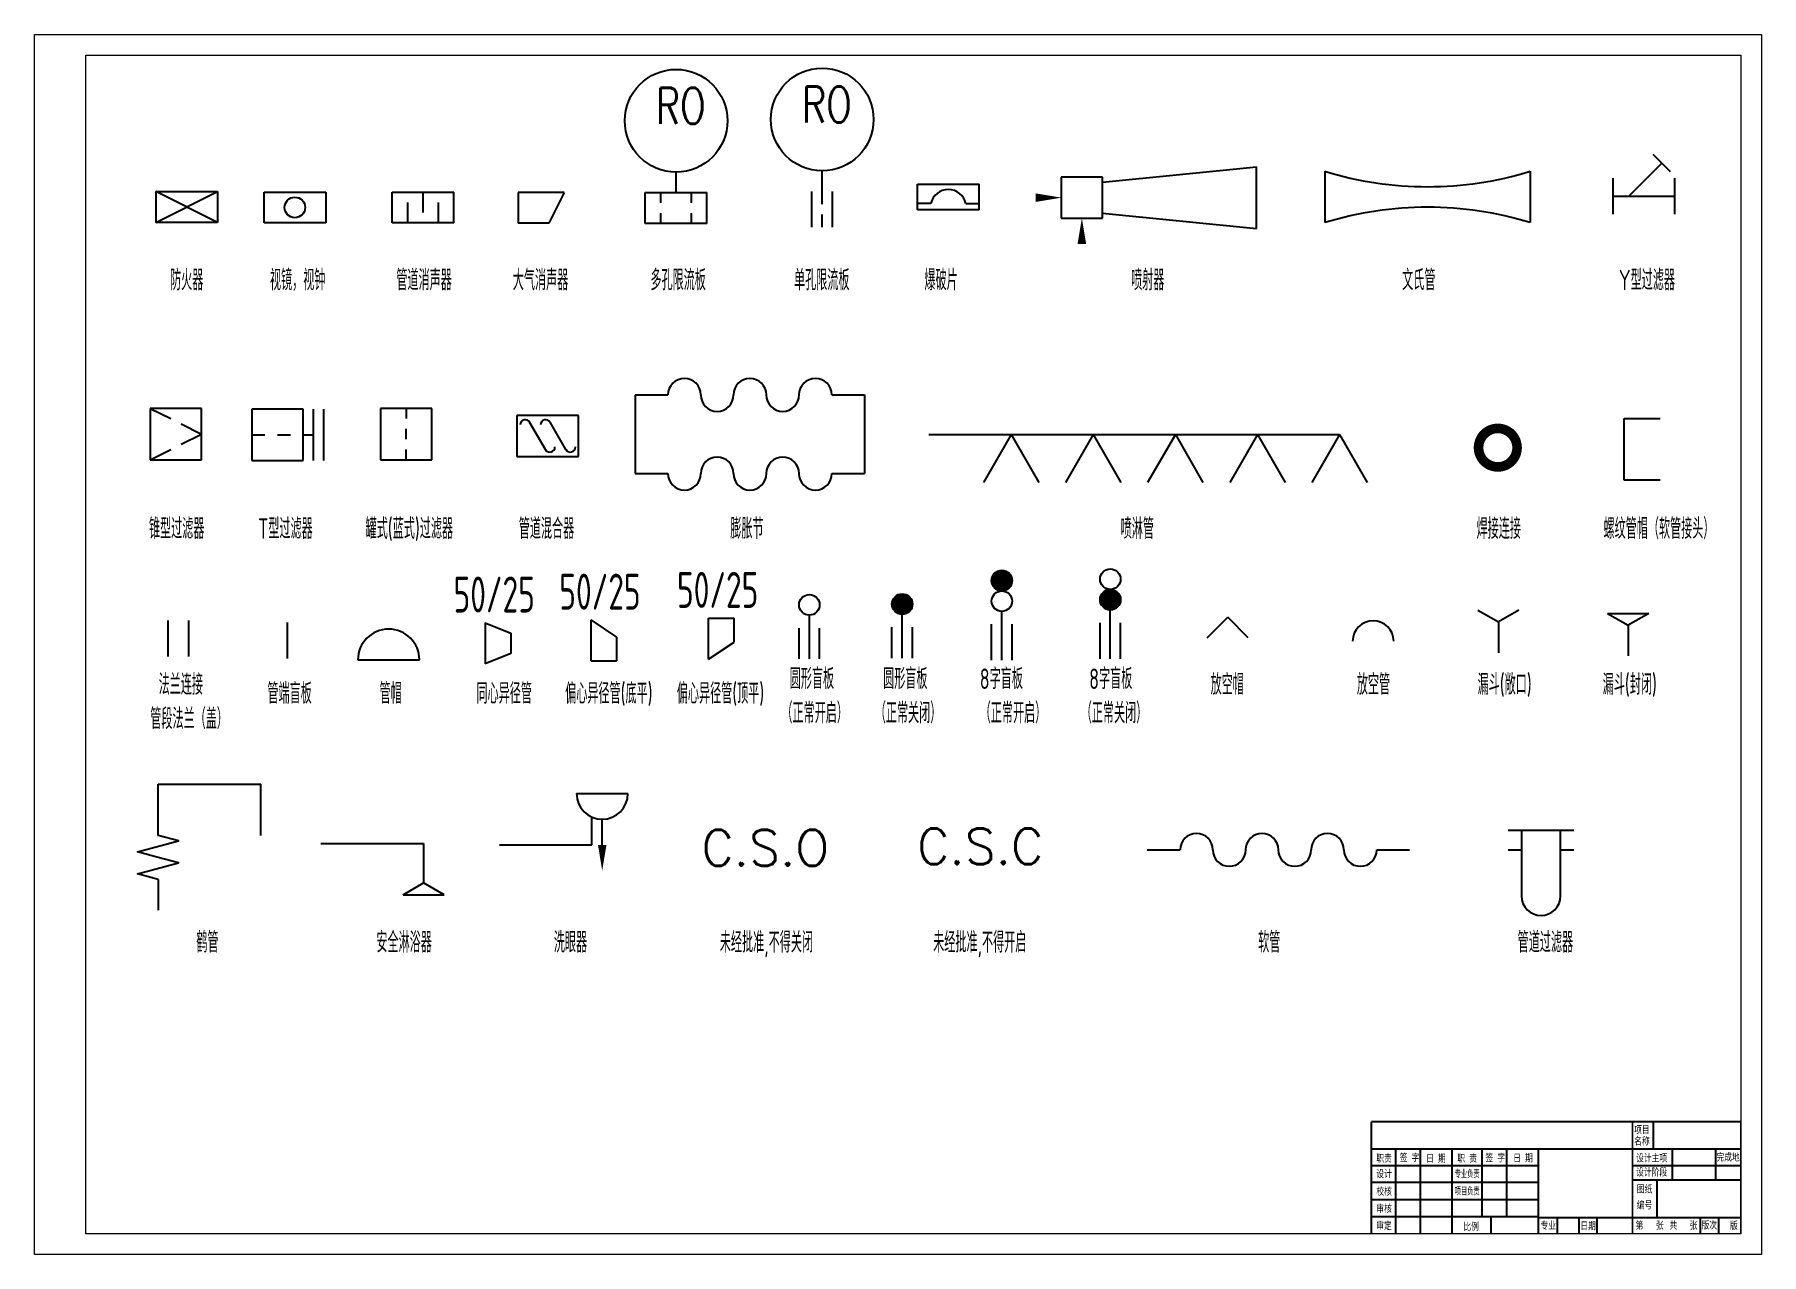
# Model space of a CAD drawing. Extents: x 2909 to 6527, y 1421 to 2016.
# Drawn here: x 4757 to 5598, y 1422 to 2016 of the extents above; entities that cross this region are included whole.
import ezdxf
from ezdxf.enums import TextEntityAlignment as Align

# ---------------------------------------------------------------- set-up
doc = ezdxf.new("R2010")
doc.units = 0
doc.linetypes.add('ACAD_ISO10W100', pattern=[18, 12, -3, 0, -3])
doc.layers.add('THIN_LINE', color=1, linetype='Continuous')
doc.layers.add('文本层', color=3, linetype='Continuous', lineweight=18)
doc.layers.add('细实线', color=7, linetype='Continuous', lineweight=18)
doc.styles.add('HGCAD', font='gbenor.shx', dxfattribs={"width": 0.75, "bigfont": 'gbcbig.shx'})
doc.styles.get("Standard").update_dxf_attribs({"font": 'txt', "bigfont": 'gbcbig.shx'})
doc.styles.add('TQ', font='', dxfattribs={"width": 0.75})
doc.styles.get('TQ').set_extended_font_data('SimSun')

msp = doc.modelspace()

# ---------------------------------------------------------------- texts
at = {"style": 'TQ', "width": 0.75}
for s, p in [('项目', (5535.74, 1481.34)), ('名称', (5535.74, 1475.8)), ('第   张 ', (5536.43, 1434.8)), ('共   张 ', (5552.94, 1434.8))]:
    msp.add_text(s, height=3.6, dxfattribs=at).set_placement(p)
at = {"style": 'TQ'}
for s, width, p in [('签 字', 0.75, (5426.34, 1467.8)), ('签 字', 0.75, (5468.07, 1467.68)), ('完成地', 0.75, (5581.49, 1468.02)), ('职责', 0.75, (5413.96, 1467.49)), ('设计', 0.75, (5413.96, 1459.95)), ('日 期', 0.75, (5439.18, 1467.44)), ('专业负责', 0.6, (5454.42, 1459.95)), ('职 责', 0.75, (5454.42, 1467.49)), ('日 期', 0.75, (5481.6, 1467.62)), ('设计主项', 0.75, (5544.27, 1467.59)), ('设计阶段', 0.75, (5544.27, 1460.73)), ('校核', 0.75, (5413.96, 1451.38)), ('项目负责', 0.6, (5454.42, 1451.54)), ('图纸', 0.75, (5540.78, 1452.49)), ('审核', 0.75, (5413.96, 1443.01)), ('编号', 0.75, (5540.78, 1444.72)), ('审定', 0.75, (5413.93, 1434.64)), ('比例', 0.75, (5456.35, 1434.26)), ('专业', 0.75, (5493.93, 1434.77)), ('日期', 0.75, (5513.32, 1434.58)), ('版次', 0.75, (5572.33, 1434.92)), ('  版', 0.75, (5582.29, 1434.76))]:
    msp.add_text(s, height=3.6, dxfattribs=dict(at, width=width)).set_placement(p, align=Align.CENTER)
at = {"layer": '文本层', "char_height": 10, "width": 109.1654, "attachment_point": 1, "style": 'HGCAD'}
for s, insert in [('防火器', (4822.74, 1901.85)), ('视镜，视钟', (4871.39, 1901.85)), ('管道消声器', (4932.94, 1901.85)), ('大气消声器', (4989.64, 1901.85)), ('多孔限流板', (5056.66, 1901.85)), ('单孔限流板', (5126.61, 1901.85)), ('爆破片', (5190.12, 1901.85)), ('喷射器', (5290.75, 1901.85)), ('文氏管', (5422.79, 1901.85)), ('Y型过滤器', (5528.28, 1901.85)), ('锥型过滤器', (4812.47, 1780.81)), ('T型过滤器', (4865.58, 1780.81)), ('罐式(蓝式)过滤器', (4917.98, 1780.81)), ('管道混合器', (4992.55, 1780.81)), ('膨胀节', (5095.57, 1780.81)), ('喷淋管', (5285.68, 1780.81)), ('焊接连接', (5458.99, 1780.81)), ('螺纹管帽（软管接头）', (5520.82, 1780.81)), (' 法兰连接\\P管段法兰（盖）', (4813.12, 1704.92)), (' 管端盲板', (4866.07, 1700.54)), (' 管帽', (4920.69, 1700.54)), (' 同心异径管', (4967.9, 1700.54)), (' 偏心异径管(底平)', (5011.08, 1700.54)), (' 偏心异径管(顶平)', (5065.45, 1700.54)), ('放空帽', (5329.46, 1704.92)), ('放空管', (5400.69, 1704.92)), ('漏斗(敞口)', (5459.49, 1704.92)), ('漏斗(封闭)', (5520.42, 1704.92)), (' 鹤管', (4831.45, 1579.38)), (' 安全淋浴器', (4919.16, 1579.38)), ('洗眼器', (5009.63, 1579.38)), ('未经批准,不得关闭', (5090.47, 1579.38)), ('未经批准,不得开启', (5194.37, 1579.38)), ('软管', (5352.64, 1579.38)), ('管道过滤器', (5479.01, 1579.38))]:
    msp.add_mtext(s, dxfattribs=dict(at, insert=insert))

# ---------------------------------------------------------------- blocks, each defined once
blk = doc.blocks.new('#HGCAD~PID~GJ~007')
at = {"color": 250}
blk.add_wipeout([(-3, 0.5), (-3, 3), (3, 3), (3, 0.5)], dxfattribs=at)
at = {"color": 1}
for p, q in [((-3, 0.5), (-3, 3)), ((-3, 3), (3, 3)), ((3, 0.5), (3, 3)), ((-1.71, 1.12), (-3, 1.12)), ((3, 0.5), (-3, 0.5)), ((1.71, 1.12), (3, 1.12))]:
    blk.add_line(p, q, dxfattribs=at)
blk.add_arc((0, 0.75), 1.75, 12.2648, 167.7352, dxfattribs=at)
blk = doc.blocks.new('#HGCAD~PID~GJ~008')
at = {"color": 1}
for p, q in [((4, 2), (0, 2)), ((0, 2), (0, -2)), ((4, 1.5), (19, 3)), ((4, -2), (4, 2)), ((19, -3), (19, 3)), ((4, -1.5), (19, -3)), ((0, -2), (4, -2))]:
    blk.add_line(p, q, dxfattribs=at)
for points in [[(-2.5, 0, 0.83, 0, 0), (0, 0, 0, 0, 0)], [(2, -4.5, 0.83, 0, 0), (2, -2, 0, 0, 0)]]:
    blk.add_lwpolyline(points, format="xyseb", dxfattribs=at)
blk = doc.blocks.new('#HGCAD~PID~GJ~009')
at = {"color": 250}
blk.add_wipeout([(0, -2.5), (0, 2.5), (20, 2.5), (20, -2.5)], dxfattribs=at)
at = {"color": 1}
for p, q in [((0, 2.5), (0, -2.5)), ((20, 2.5), (20, -2.5))]:
    blk.add_line(p, q, dxfattribs=at)
for centre, start, end in [((10, 35.08), 252.9385, 287.0615), ((10, -35.08), 72.9385, 107.0615)]:
    blk.add_arc(centre, 34.08, start, end, dxfattribs=at)
blk = doc.blocks.new('#HGCAD~PID~GJ~010')
at = {"color": 250}
blk.add_wipeout([(-3, -1.75), (-3, 1.75), (3, 1.75), (3, -1.75)], dxfattribs=at)
at = {"color": 1}
for p, q in [((2.57, 2.37), (0.87, 4.07)), ((-3, -1.75), (-3, 1.75)), ((-1.5, 0), (1.72, 3.22)), ((3, -1.75), (3, 1.75)), ((-3, 0), (3, 0))]:
    blk.add_line(p, q, dxfattribs=at)
blk = doc.blocks.new('#HGCAD~PID~GJ~011')
at = {"color": 250}
blk.add_wipeout([(-2.5, -2.5), (-2.5, 2.5), (2.5, 2.5), (2.5, -2.5)], dxfattribs=at)
at = {"color": 1}
for p, q in [((2.5, 2.5), (-2.5, 2.5)), ((-2.5, 2.5), (-2.5, -2.5)), ((-2.5, 2.5), (-0.5, 1.5)), ((2.5, -2.5), (2.5, 2.5)), ((0.5, 1), (2.5, 0)), ((0.5, -1), (2.5, 0)), ((-2.5, -2.5), (-0.5, -1.5)), ((-2.5, -2.5), (2.5, -2.5))]:
    blk.add_line(p, q, dxfattribs=at)
blk = doc.blocks.new('#HGCAD~PID~GJ~012')
at = {"color": 250}
blk.add_wipeout([(-2.5, -4.5), (2.5, -4.5), (2.5, 2.5), (-2.5, 2.5)], dxfattribs=at)
at = {"color": 1}
for p, q in [((2.5, 2.5), (-2.5, 2.5)), ((-2.5, 2.5), (-2.5, -2.5)), ((0, 2.5), (0, 1.25)), ((2.5, -2.5), (2.5, 2.5)), ((0, 0), (0, -1.25)), ((-2.5, -2.5), (2.5, -2.5)), ((0, -2.5), (0, -3.5)), ((-2.5, -3.5), (2.5, -3.5)), ((-2.5, -4.5), (2.5, -4.5))]:
    blk.add_line(p, q, dxfattribs=at)
blk = doc.blocks.new('#HGCAD~PID~GJ~013')
at = {"color": 250}
blk.add_wipeout([(-2.5, -2.5), (-2.5, 2.5), (2.5, 2.5), (2.5, -2.5)], dxfattribs=at)
at = {"color": 1}
for p, q in [((2.5, 2.5), (-2.5, 2.5)), ((-2.5, 2.5), (-2.5, -2.5)), ((0, 2.5), (0, 1.5)), ((2.5, -2.5), (2.5, 2.5)), ((0, 0.5), (0, -0.5)), ((0, -2.5), (0, -1.5)), ((-2.5, -2.5), (2.5, -2.5))]:
    blk.add_line(p, q, dxfattribs=at)
blk = doc.blocks.new('#HGCAD~PID~GJ~014')
at = {"color": 250}
blk.add_wipeout([(-3, -2), (3, -2), (3, 2), (-3, 2)], dxfattribs=at)
at = {"color": 1}
for p, q in [((3, 2), (-3, 2)), ((-3, 2), (-3, -2)), ((3, -2), (3, 2)), ((-1.77, 1.33), (-0.23, -1.33)), ((0.23, 1.33), (1.77, -1.33)), ((-3, -2), (3, -2))]:
    blk.add_line(p, q, dxfattribs=at)
for centre, start, end in [((-2.2, 1.08), 26.5442, 180), ((-0.2, 1.08), 26.5442, 180), ((0.2, -1.08), 206.5442, 0), ((2.2, -1.08), 206.5442, 0)]:
    blk.add_arc(centre, 0.5, start, end, dxfattribs=at)
blk = doc.blocks.new('#HGCAD~PID~GJ~015')
at = {"color": 250}
blk.add_wipeout([(0, -3.83), (22.34, -3.83), (22.34, 3.83), (0, 3.83)], dxfattribs=at)
at = {"color": 1}
for p, q in [((0, 3.83), (0, -3.83)), ((0, 3.83), (3.19, 3.83)), ((19.15, 3.83), (22.34, 3.83)), ((22.34, 3.83), (22.34, -3.83)), ((0, -3.83), (3.19, -3.83)), ((19.15, -3.83), (22.34, -3.83))]:
    blk.add_line(p, q, dxfattribs=at)
for centre, start, end in [((4.79, 3.83), 0, 180), ((11.17, 3.83), 0, 180), ((17.55, 3.83), 0, 180), ((7.98, 3.83), 180, 0), ((14.36, 3.83), 180, 0), ((7.98, -3.83), 0, 180), ((14.36, -3.83), 0, 180), ((4.79, -3.83), 180, 0), ((11.17, -3.83), 180, 0), ((17.55, -3.83), 180, 0)]:
    blk.add_arc(centre, 1.6, start, end, dxfattribs=at)
blk = doc.blocks.new('#HGCAD~PID~GJ~016')
at = {"color": 1}
for p, q in [((0, 0), (40, 0)), ((8.02, 0), (5.32, -4.68)), ((8.02, 0), (10.71, -4.68)), ((16.02, 0), (13.32, -4.68)), ((16.02, 0), (18.71, -4.68)), ((24.02, 0), (21.32, -4.68)), ((24.02, 0), (26.71, -4.68)), ((32.02, 0), (29.32, -4.68)), ((32.02, 0), (34.71, -4.68)), ((40, 0), (37.31, -4.68)), ((40, 0), (42.69, -4.68))]:
    blk.add_line(p, q, dxfattribs=at)
blk = doc.blocks.new('_DotSmall')
at = {"color": 0, "linetype": 'ByBlock', "const_width": 0.5}
blk.add_lwpolyline([(-0.0625, 0, 1), (0.0625, 0, 1)], format="xyb", close=True, dxfattribs=at)
blk = doc.blocks.new('#HGCAD~PID~GJ~017')
at = {"color": 1, "xscale": 2.5, "yscale": 2.5, "zscale": 2.5}
blk.add_blockref('_DotSmall', (0, 0), dxfattribs=at)
blk = doc.blocks.new('#HGCAD~PID~GJ~018')
at = {"color": 1}
for p, q in [((-3.5, 3), (0, 3)), ((0, 3), (0, -3)), ((0, -3), (-3.5, -3))]:
    blk.add_line(p, q, dxfattribs=at)
blk = doc.blocks.new('#HGCAD~PID~GJ~019')
at = {"color": 250}
blk.add_wipeout([(0, 1.75), (2, 1.75), (2, -1.75), (0, -1.75)], dxfattribs=at)
at = {"color": 1}
for p, q in [((0, 1.75), (0, -1.75)), ((2, 1.75), (2, -1.75))]:
    blk.add_line(p, q, dxfattribs=at)
blk = doc.blocks.new('#HGCAD~PID~GJ~020')
at = {"color": 1}
blk.add_line((0, 1.75), (0, -1.75), dxfattribs=at)
blk = doc.blocks.new('#HGCAD~PID~GJ~021')
at = {"color": 1}
blk.add_line((0, 3), (0, -3), dxfattribs=at)
blk.add_arc((0, 0), 3, 270, 90, dxfattribs=at)
blk = doc.blocks.new('#HGCAD~PID~GJ~022')
at = {"style": 'HGCAD', "width": 0.75}
blk.add_attdef('DNXDN', text='', height=3.5, dxfattribs=at).set_placement((0.89, 3), align=Align.CENTER)
at = {"color": 250}
blk.add_wipeout([(0, -2), (2.5, -1), (2.5, 1), (0, 2)], dxfattribs=at)
at = {"color": 1}
for p, q in [((0, 2), (0, -2)), ((0, 2), (2.5, 1)), ((2.5, 1), (2.5, -1)), ((2.5, -1), (0, -2))]:
    blk.add_line(p, q, dxfattribs=at)
blk = doc.blocks.new('#HGCAD~PID~GJ~023')
at = {"style": 'HGCAD', "width": 0.75}
blk.add_attdef('DNXDN', text='', height=3.5, dxfattribs=at).set_placement((0.89, 3), align=Align.CENTER)
at = {"color": 250}
blk.add_wipeout([(0, -2), (2.5, -2), (2.5, 0.33), (0, 2)], dxfattribs=at)
at = {"color": 1}
for p, q in [((0, 2), (0, -2)), ((0, 2), (2.5, 0.33)), ((2.5, 0.33), (2.5, -2)), ((0, -2), (2.5, -2))]:
    blk.add_line(p, q, dxfattribs=at)
blk = doc.blocks.new('#HGCAD~PID~GJ~025')
at = {"color": 250}
blk.add_wipeout([(-1, 2), (1, 2), (1, -1.5), (-1, -1.5)], dxfattribs=at)
at = {"color": 1}
for p, q in [((0, -1.5), (0, 2.75)), ((-1, -1.5), (-1, 1.5)), ((1, -1.5), (1, 1.5))]:
    blk.add_line(p, q, dxfattribs=at)
blk.add_circle((0, 3.75), 1, dxfattribs=at)
blk = doc.blocks.new('#HGCAD~PID~GJ~026')
at = {"color": 250}
blk.add_wipeout([(-1, 2), (1, 2), (1, -1.5), (-1, -1.5)], dxfattribs=at)
blk.add_hatch(color=1).paths.add_polyline_path([(1, 3.75, 1), (-1, 3.75, 1)])
at = {"color": 1}
for p, q in [((0, -1.5), (0, 2.75)), ((-1, -1.5), (-1, 1.5)), ((1, -1.5), (1, 1.5))]:
    blk.add_line(p, q, dxfattribs=at)
blk.add_circle((0, 3.75), 1, dxfattribs=at)
blk = doc.blocks.new('#HGCAD~PID~GJ~027')
blk.add_hatch(color=1).paths.add_polyline_path([(-1, 6, 1), (1, 6, 1)])
at = {"color": 1}
for centre in [(0, 6), (0, 4)]:
    blk.add_circle(centre, 1, dxfattribs=at)
at = {"color": 250}
blk.add_wipeout([(-1, 1.75), (1, 1.75), (1, -1.75), (-1, -1.75)], dxfattribs=at)
at = {"color": 1}
for p, q in [((-1, -1.75), (-1, 1.75)), ((0, -1.75), (0, 3)), ((1, -1.75), (1, 1.75))]:
    blk.add_line(p, q, dxfattribs=at)
blk = doc.blocks.new('#HGCAD~PID~GJ~028')
blk.add_hatch(color=1).paths.add_polyline_path([(1, 4, 1), (-1, 4, 1)])
at = {"color": 1}
for centre in [(0, 6), (0, 4)]:
    blk.add_circle(centre, 1, dxfattribs=at)
at = {"color": 250}
blk.add_wipeout([(-1, 1.75), (1, 1.75), (1, -1.75), (-1, -1.75)], dxfattribs=at)
at = {"color": 1}
for p, q in [((-1, -1.75), (-1, 1.75)), ((0, -1.75), (0, 3)), ((1, -1.75), (1, 1.75))]:
    blk.add_line(p, q, dxfattribs=at)
blk = doc.blocks.new('#HGCAD~PID~GJ~029')
at = {"color": 1}
for p in [(-2, -0.94), (2, -0.94)]:
    blk.add_line(p, (0, 1.06), dxfattribs=at)
blk = doc.blocks.new('#HGCAD~PID~GJ~030')
at = {"color": 1}
blk.add_arc((2, 0), 2, 0, 180, dxfattribs=at)
blk = doc.blocks.new('#HGCAD~PID~GJ~031')
at = {"color": 1}
for p, q in [((-2, 4.15), (0, 3)), ((2, 4.15), (0, 3)), ((0, 3), (0, 0))]:
    blk.add_line(p, q, dxfattribs=at)
blk = doc.blocks.new('#HGCAD~PID~GJ~032')
at = {"color": 1}
for p, q in [((-2, 4.15), (0, 3)), ((-2, 4.15), (2, 4.15)), ((2, 4.15), (0, 3)), ((0, 3), (0, 0))]:
    blk.add_line(p, q, dxfattribs=at)
blk = doc.blocks.new('#HGCAD~PID~GJ~033')
at = {"color": 1}
for p, q in [((0, 9.29), (10, 9.29)), ((0, 4.29), (0, 9.29)), ((10, 4.29), (10, 9.29)), ((0, 0), (0, -3))]:
    blk.add_line(p, q, dxfattribs=at)
for points in [[(0, 2.14), (-2, 2.68), (2, 3.75), (0, 4.29)], [(0, 0), (-2, 0.54), (2, 1.61), (0, 2.14)]]:
    blk.add_lwpolyline(points, dxfattribs=at)
blk = doc.blocks.new('#HGCAD~PID~GJ~034')
at = {"color": 1}
for p, q in [((0, 0), (10, 0)), ((10, 0), (10, -3.85)), ((8, -5), (10, -3.85)), ((8, -5), (12, -5)), ((12, -5), (10, -3.85))]:
    blk.add_line(p, q, dxfattribs=at)
blk = doc.blocks.new('#HGCAD~PID~GJ~035')
at = {"color": 1}
for p, q in [((7.5, 5), (12.5, 5)), ((9, 0), (9, 2.71)), ((10, 0), (10, 2.5)), ((0, 0), (9, 0))]:
    blk.add_line(p, q, dxfattribs=at)
blk.add_lwpolyline([(10, 0, 0.83, 0, 0), (10, -2.5, 0, 0, 0)], format="xyseb", dxfattribs=at)
blk.add_arc((10, 5), 2.5, 180, 0, dxfattribs=at)
blk = doc.blocks.new('#HGCAD~PID~GJ~036')
at = {"color": 1, "insert": (0, 0), "char_height": 3.5, "width": 3.7865, "attachment_point": 5}
blk.add_mtext('{\\Fromans|c134;C.S.O}', dxfattribs=at)
blk = doc.blocks.new('#HGCAD~PID~GJ~037')
at = {"color": 1, "insert": (0, 0), "char_height": 3.5, "width": 3.7865, "attachment_point": 5}
blk.add_mtext('{\\Fromans|c134;C.S.C}', dxfattribs=at)
blk = doc.blocks.new('#HGCAD~PID~GJ~038')
at = {"color": 250}
blk.add_wipeout([(0, 1.6), (25.53, 1.6), (25.53, -1.6), (0, -1.6)], dxfattribs=at)
at = {"color": 1}
for p, q in [((0, 0), (3.19, 0)), ((22.34, 0), (25.53, 0))]:
    blk.add_line(p, q, dxfattribs=at)
for centre, start, end in [((4.79, 0), 0, 180), ((7.98, 0), 180, 0), ((11.17, 0), 0, 180), ((14.36, 0), 180, 0), ((17.55, 0), 0, 180), ((20.75, 0), 180, 0)]:
    blk.add_arc(centre, 1.6, start, end, dxfattribs=at)
blk = doc.blocks.new('#HGCAD~PID~GJ~039')
at = {"color": 1}
blk.add_arc((0, -4.47), 1.91, 180, 0, dxfattribs=at)
at = {"color": 250}
blk.add_wipeout([(-3.19, 1.91), (3.19, 1.91), (3.19, -0.99), (-3.19, -0.99)], dxfattribs=at)
at = {"color": 1}
for p, q in [((-3.19, 1.91), (3.19, 1.91)), ((-1.91, 1.91), (-1.91, -4.47)), ((1.91, -4.47), (1.91, 1.91)), ((-3.19, 0), (-1.91, 0)), ((1.91, 0), (3.19, 0))]:
    blk.add_line(p, q, dxfattribs=at)
blk = doc.blocks.new('#HGCAD-TF-TK~A1H~HGCAD标准图框')
at = {"layer": '细实线', "color": 7}
blk.add_lwpolyline([(10, -10), (-831, -10), (-831, 584), (10, 584)], close=True, dxfattribs=at)
at = {"layer": '细实线', "color": 4}
blk.add_lwpolyline([(0, 0), (-806, 0), (-806, 574), (0, 574)], close=True, dxfattribs=at)
blk = doc.blocks.new('#HGCAD~PID~GJ~001')
at = {"color": 250}
blk.add_wipeout([(-3, -1.5), (-3, 1.5), (3, 1.5), (3, -1.5)], dxfattribs=at)
at = {"color": 1}
for p, q in [((3, 1.5), (-3, -1.5)), ((-3, 1.5), (3, -1.5)), ((-3, -1.5), (-3, 1.5)), ((-3, 1.5), (3, 1.5)), ((3, -1.5), (3, 1.5)), ((3, -1.5), (-3, -1.5))]:
    blk.add_line(p, q, dxfattribs=at)
blk = doc.blocks.new('#HGCAD~PID~GJ~002')
at = {"color": 250}
blk.add_wipeout([(-3, -1.5), (-3, 1.5), (3, 1.5), (3, -1.5)], dxfattribs=at)
at = {"color": 1}
for p, q in [((-3, -1.5), (-3, 1.5)), ((-3, 1.5), (3, 1.5)), ((3, 1.5), (3, -1.5)), ((3, -1.5), (-3, -1.5))]:
    blk.add_line(p, q, dxfattribs=at)
blk.add_circle((0, 0), 1, dxfattribs=at)
blk = doc.blocks.new('#HGCAD~PID~GJ~003')
at = {"color": 250}
blk.add_wipeout([(-3, -1.5), (-3, 1.5), (3, 1.5), (3, -1.5)], dxfattribs=at)
at = {"color": 1}
for p, q in [((-3, -1.5), (-3, 1.5)), ((-3, 1.5), (3, 1.5)), ((-1.5, -1.5), (-1.5, 0.5)), ((0, -0.5), (0, 1.5)), ((1.5, -1.5), (1.5, 0.5)), ((3, -1.5), (3, 1.5)), ((3, -1.5), (-3, -1.5))]:
    blk.add_line(p, q, dxfattribs=at)
blk = doc.blocks.new('#HGCAD~PID~GJ~004')
at = {"color": 1}
for p, q in [((-1.5, 4.5), (-1.5, 0)), ((-1.5, 4.5), (1.5, 3)), ((1.5, 3), (1.5, 0)), ((-1.5, 0), (1.5, 0))]:
    blk.add_line(p, q, dxfattribs=at)
blk = doc.blocks.new('#HGCAD~PID~GJ~005')
at = {"color": 1}
blk.add_circle((0.06, 8.5), 5, dxfattribs=at)
at = {"color": 1, "insert": (-1.91, 11.71), "char_height": 3.5, "width": 6.4153, "attachment_point": 1}
blk.add_mtext('{\\Fromans|c134;\\W0.75;RO}', dxfattribs=at)
at = {"color": 250}
blk.add_wipeout([(-2.94, -1.5), (-2.94, 1.5), (3.06, 1.5), (3.06, -1.5)], dxfattribs=at)
at = {"color": 1}
for p, q in [((0.06, 1.5), (0.06, 3.5)), ((-2.94, -1.5), (-2.94, 1.5)), ((-2.94, 1.5), (3.06, 1.5)), ((3.06, -1.5), (3.06, 1.5)), ((3.06, -1.5), (-2.94, -1.5))]:
    blk.add_line(p, q, dxfattribs=at)
at = {"color": 1, "linetype": 'ACAD_ISO10W100'}
for p, q in [((-1.44, 0.5), (-1.44, 1.5)), ((1.56, 0.5), (1.56, 1.5)), ((-1.44, -1.5), (-1.44, -0.5)), ((1.56, -1.5), (1.56, -0.5))]:
    blk.add_line(p, q, dxfattribs=at)
blk = doc.blocks.new('#HGCAD~PID~GJ~006')
at = {"color": 1}
blk.add_circle((0, 8.75), 5, dxfattribs=at)
at = {"color": 1, "insert": (-1.97, 11.96), "char_height": 3.5, "width": 6.4153, "attachment_point": 1}
blk.add_mtext('{\\Fromans|c134;\\W0.75;RO}', dxfattribs=at)
at = {"color": 250}
blk.add_wipeout([(-1, 1.75), (1, 1.75), (1, -1.75), (-1, -1.75)], dxfattribs=at)
at = {"color": 1, "linetype": 'ACAD_ISO10W100'}
for p, q in [((0, 0.5), (0, 3.75)), ((0, -1.75), (0, -0.5))]:
    blk.add_line(p, q, dxfattribs=at)
at = {"color": 1}
for p, q in [((-1, -1.75), (-1, 1.75)), ((1, -1.75), (1, 1.75))]:
    blk.add_line(p, q, dxfattribs=at)
blk = doc.blocks.new('#HGCAD~PID~GJ~024')
at = {"style": 'HGCAD', "width": 0.75}
blk.add_attdef('DNXDN', text='', height=3.5, dxfattribs=at).set_placement((0.89, 3), align=Align.CENTER)
at = {"color": 250}
blk.add_wipeout([(0, -2), (2.5, -0.33), (2.5, 2), (0, 2)], dxfattribs=at).dxf.layer = '细实线'
at = {"color": 1}
for p, q in [((0, -2), (0, 2)), ((0, 2), (2.5, 2)), ((2.5, -0.33), (2.5, 2)), ((0, -2), (2.5, -0.33))]:
    blk.add_line(p, q, dxfattribs=at)

# ---------------------------------------------------------------- linework, layer by layer
for p, q in [((5545.13, 1473.73), (5545.13, 1487.06)), ((5419.73, 1432.39), (5419.73, 1473.73)), ((5431.67, 1432.39), (5431.67, 1473.73)), ((5447.11, 1432.39), (5447.11, 1473.73)), ((5447.11, 1432.39), (5447.11, 1473.73)), ((5461.78, 1440.73), (5461.78, 1473.73)), ((5473.71, 1440.73), (5473.71, 1473.73)), ((5489.11, 1432.39), (5489.11, 1473.73)), ((5554.25, 1473.73), (5554.25, 1458.73)), ((5575.34, 1473.73), (5575.34, 1458.73)), ((5407.73, 1465.73), (5489.11, 1465.73)), ((5534.99, 1465.73), (5534.92, 1465.73)), ((5534.99, 1465.73), (5587.73, 1465.73)), ((5534.99, 1458.73), (5587.73, 1458.73)), ((5546.73, 1458.73), (5546.73, 1440.39)), ((5465.93, 1440.73), (5465.93, 1432.39)), ((5489.11, 1440.39), (5587.73, 1440.39)), ((5498.32, 1440.39), (5498.32, 1432.39)), ((5508.73, 1440.39), (5508.73, 1432.39)), ((5517.48, 1440.34), (5517.48, 1432.39)), ((5567.88, 1440.39), (5567.88, 1432.39)), ((5576.81, 1440.39), (5576.81, 1432.39))]:
    msp.add_line(p, q)
for points, const_width in [([(5407.73, 1432.39), (5407.73, 1487.06)], 1.07), ([(5407.73, 1487.06), (5587.73, 1487.06)], 1), ([(5534.99, 1487.06), (5534.99, 1432.39)], 0.8), ([(5587.73, 1487.06), (5587.73, 1432.39)], 0.8), ([(5407.73, 1473.73), (5587.73, 1473.73)], 1), ([(5489.11, 1432.39), (5489.11, 1473.73)], 0.8)]:
    msp.add_lwpolyline(points, dxfattribs=dict(const_width=const_width))
for points in [[(5489.11, 1457.39), (5407.73, 1457.39)], [(5489.11, 1449.06), (5407.73, 1449.06)], [(5489.11, 1440.73), (5407.73, 1440.73)]]:
    msp.add_lwpolyline(points)

# ---------------------------------------------------------------- block references
at = {"layer": 'THIN_LINE', "xscale": 5, "yscale": 5, "zscale": 5}
for name, p in [('#HGCAD~PID~GJ~008', (5256.77, 1936.97)), ('#HGCAD~PID~GJ~010', (5540.59, 1937.7)), ('#HGCAD~PID~GJ~007', (5201.76, 1928.47)), ('#HGCAD~PID~GJ~009', (5385.15, 1937.31)), ('#HGCAD~PID~GJ~015', (5049.27, 1821.76)), ('#HGCAD~PID~GJ~011', (4825.59, 1821.86)), ('#HGCAD~PID~GJ~016', (5192.2, 1821.67)), ('#HGCAD~PID~GJ~027', (5227.81, 1720.51)), ('#HGCAD~PID~GJ~028', (5280.62, 1721.2)), ('#HGCAD~PID~GJ~025', (5134.07, 1719.92)), ('#HGCAD~PID~GJ~026', (5179.31, 1720.31)), ('#HGCAD~PID~GJ~029', (5337.78, 1727.39)), ('#HGCAD~PID~GJ~031', (5469.62, 1715.35)), ('#HGCAD~PID~GJ~032', (5532.81, 1713.81)), ('#HGCAD~PID~GJ~030', (5398.64, 1720.94)), ('#HGCAD~PID~GJ~033', (4816.86, 1605.01)), ('#HGCAD~PID~GJ~035', (4983.19, 1621.83)), ('#HGCAD~PID~GJ~036', (5112.61, 1620.39)), ('#HGCAD~PID~GJ~037', (5217.26, 1621.11)), ('#HGCAD~PID~GJ~038', (5298.65, 1619.38)), ('#HGCAD~PID~GJ~039', (5490.38, 1619.38)), ('#HGCAD~PID~GJ~034', (4896.18, 1622.56))]:
    msp.add_blockref(name, p, dxfattribs=at)
at = {"layer": 'THIN_LINE'}
for name, p, xscale, yscale, zscale, rotation in [('#HGCAD~PID~GJ~004', (4992.22, 1931.99), 5, 5, 5, 270), ('#HGCAD~PID~GJ~012', (4875.09, 1821.42), 5, 5, 5, 90), ('#HGCAD~PID~GJ~013', (4937.67, 1821.86), 5, 5, 5, 180), ('#HGCAD~PID~GJ~014', (5006.68, 1820.96), 5, 5, 5, 180), ('#HGCAD~PID~GJ~017', (5469.34, 1815.23), 15, 15, 15, 180), ('#HGCAD~PID~GJ~018', (5530.87, 1814.45), 5, 5, 5, 180), ('#HGCAD~PID~GJ~019', (4831.81, 1722.29), 5, 5, 5, 180), ('#HGCAD~PID~GJ~020', (4879.86, 1721.38), 5, 5, 5, 180), ('#HGCAD~PID~GJ~021', (4929.19, 1711.87), 5, 5, 5, 90)]:
    msp.add_blockref(name, p, dxfattribs=dict(at, xscale=xscale, yscale=yscale, zscale=zscale, rotation=rotation))
at = {"layer": 'THIN_LINE', "xscale": 5, "yscale": 5, "zscale": 5}
for name, p in [('#HGCAD~PID~GJ~022', (4976.13, 1719.97)), ('#HGCAD~PID~GJ~023', (5027.64, 1721.36))]:
    msp.add_blockref(name, p, dxfattribs=at).add_auto_attribs({'DNXDN': '50/25'})

msp.set_redraw_order([(e.dxf.handle, doc.entitydb.next_handle()) for e in msp.query("TEXT MTEXT ATTDEF DIMENSION ARC_DIMENSION")])  # texts and dimensions are drawn at this point

# ---------------------------------------------------------------- next in the draw order: block references
msp.add_blockref('#HGCAD-TF-TK~A1H~HGCAD标准图框', (5587.73, 1432.39))

# ---------------------------------------------------------------- next in the draw order: texts
at = {"layer": '文本层', "char_height": 10, "width": 109.1654, "attachment_point": 1, "style": 'HGCAD'}
for s, insert in [(' 圆形盲板\\P（正常开启）', (5120.45, 1707.7)), (' 圆形盲板\\P（正常关闭）', (5165.93, 1707.7)), ('8字盲板\\P（正常开启）', (5217.04, 1707.7)), (' 8字盲板\\P（正常关闭）', (5266.24, 1707.7))]:
    msp.add_mtext(s, dxfattribs=dict(at, insert=insert))

# ---------------------------------------------------------------- next in the draw order: block references
at = {"layer": 'THIN_LINE', "xscale": 5, "yscale": 5, "zscale": 5}
for name, p in [('#HGCAD~PID~GJ~005', (5068.86, 1931.92)), ('#HGCAD~PID~GJ~006', (5140.34, 1931.29)), ('#HGCAD~PID~GJ~003', (4945.95, 1932.19))]:
    msp.add_blockref(name, p, dxfattribs=at)
at = {"layer": 'THIN_LINE', "xscale": 5, "yscale": 5, "zscale": 5, "rotation": 180}
for name, p in [('#HGCAD~PID~GJ~001', (4830.81, 1932.41)), ('#HGCAD~PID~GJ~002', (4883.53, 1932.21))]:
    msp.add_blockref(name, p, dxfattribs=at)
at = {"layer": 'THIN_LINE', "xscale": 5, "yscale": 5, "zscale": 5}
msp.add_blockref('#HGCAD~PID~GJ~024', (5084.96, 1722.23), dxfattribs=at).add_auto_attribs({'DNXDN': '50/25'})

doc.saveas('drawing.dxf')
